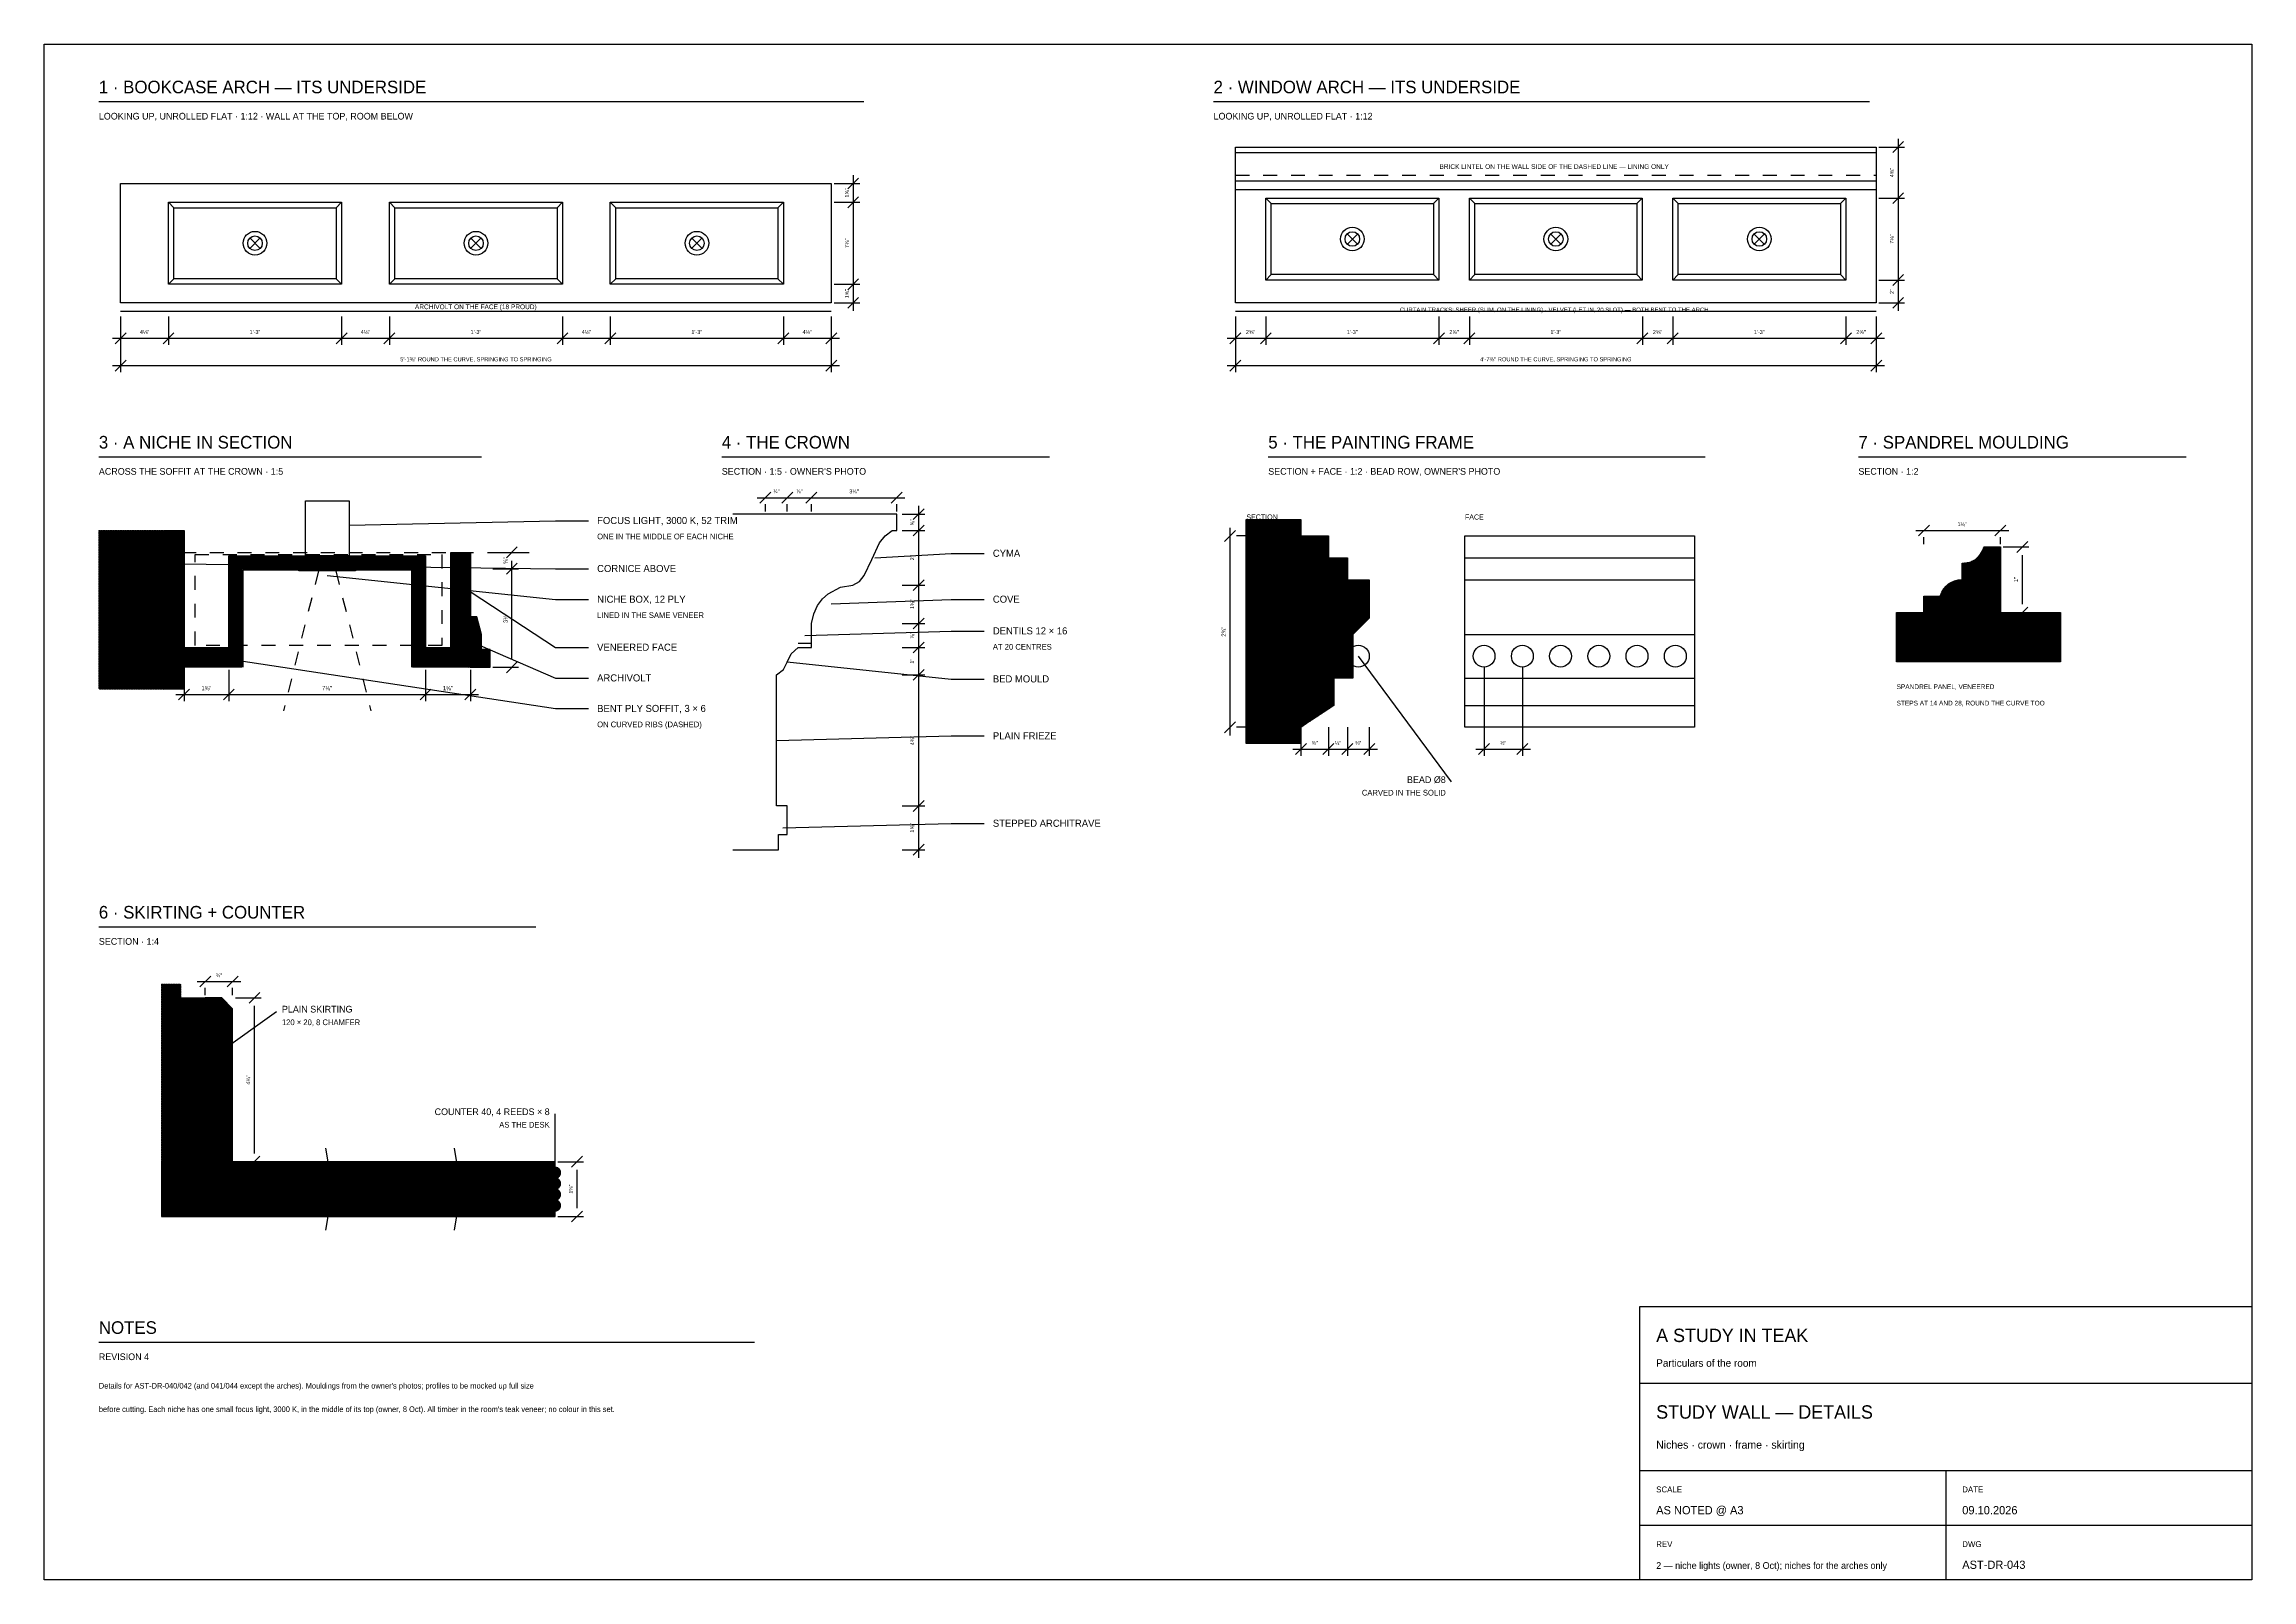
# Model space of a CAD drawing. Header units: inches. Extents: x 0.3 to 16.2, y 0.3 to 11.4.
import ezdxf
from ezdxf.enums import TextEntityAlignment as Align

# ---------------------------------------------------------------- set-up
doc = ezdxf.new("R2010")
doc.units = ezdxf.units.IN
doc.header["$LTSCALE"] = 0.009843
doc.header["$MEASUREMENT"] = 0
doc.linetypes.add('DASHED', pattern=[0.6, 0.5, -0.1])
for name, color, linetype in [('GEOMETRY', 7, 'Continuous'), ('HATCH', 8, 'Continuous'), ('TEXT', 7, 'Continuous')]:
    doc.layers.add(name, color=color, linetype=linetype)

msp = doc.modelspace()

# ---------------------------------------------------------------- hatches: boundary and pattern name
at = {"layer": 'HATCH'}
h = msp.add_hatch(dxfattribs=at)
h.set_pattern_fill('ANSI31', scale=0.01574803)
h.paths.add_polyline_path([(8.976, 7.953), (9.37, 7.953), (9.37, 6.339), (8.976, 6.339), (8.976, 7.953)])
h = msp.add_hatch(dxfattribs=at)
h.set_pattern_fill('ANSI31', scale=0.01574803)
h.paths.add_polyline_path([(0.709, 7.874), (1.181, 7.874), (1.181, 6.732), (0.709, 6.732), (0.709, 7.874)])
h = msp.add_hatch(dxfattribs=at)
h.set_pattern_fill('ANSI31', scale=0.01574803)
h.paths.add_polyline_path([(1.181, 7.874), (1.323, 7.874), (1.323, 6.732), (1.181, 6.732), (1.181, 7.874)])
h = msp.add_hatch(dxfattribs=at)
h.set_pattern_fill('ANSI31', scale=0.01574803)
h.paths.add_polyline_path([(9.37, 7.835), (9.567, 7.835), (9.567, 7.677), (9.705, 7.677), (9.705, 7.52), (9.862, 7.52), (9.862, 7.244), (9.744, 7.126), (9.744, 6.811), (9.606, 6.811), (9.606, 6.614), (9.37, 6.457), (9.37, 7.835)])
h = msp.add_hatch(dxfattribs=at)
h.set_pattern_fill('ANSI31', scale=0.01574803)
h.paths.add_polyline_path([(1.646, 6.89), (1.646, 7.693), (3.063, 7.693), (3.063, 6.89), (2.969, 6.89), (2.969, 7.598), (1.74, 7.598), (1.74, 6.89), (1.646, 6.89)])
h = msp.add_hatch(dxfattribs=at)
h.set_pattern_fill('ANSI31', scale=0.01574803)
h.paths.add_polyline_path([(3.244, 7.717), (3.386, 7.717), (3.386, 6.89), (3.244, 6.89), (3.244, 7.717)])
h = msp.add_hatch(dxfattribs=at)
h.set_pattern_fill('ANSI31', scale=0.015748031)
h.paths.add_polyline_path([(13.858, 7.283), (13.858, 7.402), (13.976, 7.402), (14.001, 7.453), (14.035, 7.49), (14.08, 7.512), (14.134, 7.52), (14.134, 7.638), (14.188, 7.645), (14.232, 7.667), (14.267, 7.704), (14.291, 7.756), (14.409, 7.756), (14.409, 7.283), (13.858, 7.283)])
h = msp.add_hatch(dxfattribs=at)
h.set_pattern_fill('ANSI31', scale=0.01574803)
h.paths.add_polyline_path([(3.386, 6.89), (3.528, 6.89), (3.528, 7.016), (3.465, 7.016), (3.465, 7.126), (3.433, 7.252), (3.386, 7.252), (3.386, 6.89)])
h = msp.add_hatch(dxfattribs=at)
h.set_pattern_fill('ANSI31', scale=0.015748031)
h.paths.add_polyline_path([(13.661, 7.283), (14.843, 7.283), (14.843, 6.929), (13.661, 6.929), (13.661, 7.283)])
h = msp.add_hatch(dxfattribs=at)
h.set_pattern_fill('ANSI31', scale=0.01574803)
h.paths.add_polyline_path([(1.323, 7.031), (1.646, 7.031), (1.646, 6.89), (1.323, 6.89), (1.323, 7.031)])
h = msp.add_hatch(dxfattribs=at)
h.set_pattern_fill('ANSI31', scale=0.01574803)
h.paths.add_polyline_path([(3.063, 7.031), (3.386, 7.031), (3.386, 6.89), (3.063, 6.89), (3.063, 7.031)])
h = msp.add_hatch(dxfattribs=at)
h.set_pattern_fill('ANSI31', scale=0.01574803)
h.paths.add_polyline_path([(1.161, 4.606), (1.299, 4.606), (1.299, 2.933), (1.161, 2.933), (1.161, 4.606)])
h = msp.add_hatch(dxfattribs=at)
h.set_pattern_fill('ANSI31', scale=0.01574803)
h.paths.add_polyline_path([(1.299, 4.508), (1.476, 4.508), (1.476, 3.327), (1.299, 3.327), (1.299, 4.508)])
h = msp.add_hatch(dxfattribs=at)
h.set_pattern_fill('ANSI31', scale=0.01574803)
h.paths.add_polyline_path([(1.476, 3.327), (1.673, 3.327), (1.673, 4.429), (1.594, 4.508), (1.476, 4.508), (1.476, 3.327)])
h = msp.add_hatch(dxfattribs=at)
h.set_pattern_fill('ANSI31', scale=0.01574803)
h.paths.add_polyline_path([(1.161, 2.933), (3.996, 2.933), (3.996, 2.972), (4.001, 2.973), (4.006, 2.974), (4.011, 2.975), (4.016, 2.978), (4.02, 2.981), (4.024, 2.984), (4.027, 2.988), (4.03, 2.992), (4.032, 2.997), (4.034, 3.002), (4.035, 3.007), (4.035, 3.012), (4.035, 3.017), (4.034, 3.022), (4.032, 3.027), (4.03, 3.031), (4.027, 3.036), (4.024, 3.04), (4.02, 3.043), (4.016, 3.046), (4.011, 3.048), (4.006, 3.05), (4.001, 3.051), (3.996, 3.051), (4.001, 3.052), (4.006, 3.053), (4.011, 3.054), (4.016, 3.056), (4.02, 3.059), (4.024, 3.063), (4.027, 3.067), (4.03, 3.071), (4.032, 3.075), (4.034, 3.08), (4.035, 3.085), (4.035, 3.091), (4.035, 3.096), (4.034, 3.101), (4.032, 3.106), (4.03, 3.11), (4.027, 3.115), (4.024, 3.118), (4.02, 3.122), (4.016, 3.125), (4.011, 3.127), (4.006, 3.129), (4.001, 3.13), (3.996, 3.13), (4.001, 3.13), (4.006, 3.131), (4.011, 3.133), (4.016, 3.135), (4.02, 3.138), (4.024, 3.141), (4.027, 3.145), (4.03, 3.15), (4.032, 3.154), (4.034, 3.159), (4.035, 3.164), (4.035, 3.169), (4.035, 3.174), (4.034, 3.179), (4.032, 3.184), (4.03, 3.189), (4.027, 3.193), (4.024, 3.197), (4.02, 3.201), (4.016, 3.203), (4.011, 3.206), (4.006, 3.207), (4.001, 3.208), (3.996, 3.209), (4.001, 3.209), (4.006, 3.21), (4.011, 3.212), (4.016, 3.214), (4.02, 3.217), (4.024, 3.22), (4.027, 3.224), (4.03, 3.228), (4.032, 3.233), (4.034, 3.238), (4.035, 3.243), (4.035, 3.248), (4.035, 3.253), (4.034, 3.258), (4.032, 3.263), (4.03, 3.268), (4.027, 3.272), (4.024, 3.276), (4.02, 3.279), (4.016, 3.282), (4.011, 3.284), (4.006, 3.286), (4.001, 3.287), (3.996, 3.287), (3.996, 3.327), (1.161, 3.327), (1.161, 2.933)])

# ---------------------------------------------------------------- linework, layer by layer
at = {"layer": 'GEOMETRY'}
for p, q in [((0.709, 10.965), (6.22, 10.965)), ((8.74, 10.965), (13.465, 10.965)), ((13.633, 10.597), (13.711, 10.676)), ((13.672, 10.696), (13.672, 9.456)), ((8.898, 10.597), (13.515, 10.597)), ((13.534, 10.637), (13.719, 10.637)), ((6.006, 10.374), (6.191, 10.374)), ((6.104, 10.335), (6.183, 10.413)), ((6.143, 10.433), (6.143, 9.456)), ((1.211, 10.24), (1.25, 10.2)), ((2.458, 10.24), (2.418, 10.2)), ((2.803, 10.24), (2.842, 10.2)), ((4.049, 10.24), (4.01, 10.2)), ((4.394, 10.24), (4.434, 10.2)), ((5.641, 10.24), (5.602, 10.2)), ((6.006, 10.239), (6.191, 10.239)), ((6.104, 10.2), (6.183, 10.279)), ((9.117, 10.269), (9.156, 10.23)), ((10.364, 10.269), (10.324, 10.23)), ((10.583, 10.269), (10.622, 10.23)), ((11.829, 10.269), (11.79, 10.23)), ((12.049, 10.269), (12.088, 10.23)), ((13.295, 10.269), (13.256, 10.23)), ((13.534, 10.269), (13.719, 10.269)), ((13.633, 10.23), (13.711, 10.308)), ((9.117, 9.678), (9.156, 9.718)), ((10.364, 9.678), (10.324, 9.718)), ((10.583, 9.678), (10.622, 9.718)), ((11.829, 9.678), (11.79, 9.718)), ((12.049, 9.678), (12.088, 9.718)), ((13.295, 9.678), (13.256, 9.718)), ((13.633, 9.639), (13.711, 9.718)), ((1.211, 9.649), (1.25, 9.688)), ((2.458, 9.649), (2.418, 9.688)), ((2.803, 9.649), (2.842, 9.688)), ((4.049, 9.649), (4.01, 9.688)), ((4.394, 9.649), (4.434, 9.688)), ((5.641, 9.649), (5.602, 9.688)), ((6.006, 9.649), (6.191, 9.649)), ((6.104, 9.609), (6.183, 9.688)), ((6.104, 9.475), (6.183, 9.554)), ((13.534, 9.678), (13.719, 9.678)), ((13.633, 9.475), (13.711, 9.554)), ((0.866, 9.455), (5.986, 9.455)), ((0.866, 9.416), (0.866, 9.211)), ((0.866, 9.416), (0.866, 9.015)), ((1.211, 9.416), (1.211, 9.211)), ((2.458, 9.416), (2.458, 9.211)), ((2.803, 9.416), (2.803, 9.211)), ((4.049, 9.416), (4.049, 9.211)), ((4.394, 9.416), (4.394, 9.211)), ((5.641, 9.416), (5.641, 9.211)), ((5.986, 9.416), (5.986, 9.211)), ((5.986, 9.416), (5.986, 9.015)), ((6.006, 9.515), (6.191, 9.515)), ((8.898, 9.455), (13.515, 9.455)), ((8.898, 9.416), (8.898, 9.211)), ((8.898, 9.416), (8.898, 9.015)), ((9.117, 9.416), (9.117, 9.211)), ((10.363, 9.416), (10.363, 9.211)), ((10.583, 9.416), (10.583, 9.211)), ((11.83, 9.416), (11.83, 9.211)), ((12.048, 9.416), (12.048, 9.211)), ((13.295, 9.416), (13.295, 9.211)), ((13.515, 9.416), (13.515, 9.211)), ((13.515, 9.416), (13.515, 9.015)), ((13.534, 9.515), (13.719, 9.515)), ((0.807, 9.259), (6.045, 9.259)), ((0.827, 9.219), (0.906, 9.298)), ((1.172, 9.219), (1.25, 9.298)), ((2.419, 9.219), (2.497, 9.298)), ((2.763, 9.219), (2.842, 9.298)), ((4.01, 9.219), (4.089, 9.298)), ((4.355, 9.219), (4.433, 9.298)), ((5.602, 9.219), (5.68, 9.298)), ((5.946, 9.219), (6.025, 9.298)), ((8.839, 9.259), (13.574, 9.259)), ((8.858, 9.219), (8.937, 9.298)), ((9.078, 9.219), (9.156, 9.298)), ((10.324, 9.219), (10.403, 9.298)), ((10.543, 9.219), (10.622, 9.298)), ((11.79, 9.219), (11.869, 9.298)), ((12.009, 9.219), (12.088, 9.298)), ((13.256, 9.219), (13.335, 9.298)), ((13.475, 9.219), (13.554, 9.298)), ((0.827, 9.022), (0.906, 9.101)), ((5.946, 9.022), (6.025, 9.101)), ((8.858, 9.022), (8.937, 9.101)), ((13.475, 9.022), (13.554, 9.101)), ((0.807, 9.062), (6.045, 9.062)), ((8.839, 9.062), (13.574, 9.062)), ((0.709, 8.406), (3.465, 8.406)), ((5.197, 8.406), (7.559, 8.406)), ((9.134, 8.406), (12.283, 8.406)), ((13.386, 8.406), (15.748, 8.406)), ((5.472, 8.071), (5.551, 8.15)), ((5.63, 8.071), (5.709, 8.15)), ((5.803, 8.071), (5.882, 8.15)), ((6.417, 8.071), (6.496, 8.15)), ((5.453, 8.11), (6.516, 8.11)), ((5.512, 8.012), (5.512, 8.063)), ((5.669, 8.012), (5.669, 8.063)), ((5.843, 8.012), (5.843, 8.063)), ((6.457, 8.012), (6.457, 8.063)), ((6.496, 7.992), (6.661, 7.992)), ((6.575, 7.953), (6.654, 8.031)), ((6.614, 8.051), (6.614, 5.516)), ((1.181, 6.732), (1.181, 7.874)), ((6.496, 7.874), (6.661, 7.874)), ((6.575, 7.835), (6.654, 7.913)), ((8.819, 7.795), (8.898, 7.874)), ((8.858, 7.894), (8.858, 6.398)), ((8.976, 7.835), (8.906, 7.835)), ((13.799, 7.874), (14.469, 7.874)), ((13.819, 7.835), (13.898, 7.913)), ((13.858, 7.776), (13.858, 7.827)), ((14.37, 7.835), (14.449, 7.913)), ((14.409, 7.776), (14.409, 7.827)), ((14.528, 7.717), (14.606, 7.795)), ((3.547, 7.717), (3.732, 7.717)), ((3.646, 7.677), (3.724, 7.756)), ((3.646, 7.559), (3.724, 7.638)), ((3.685, 6.949), (3.685, 7.657)), ((10.551, 7.677), (12.205, 7.677)), ((14.429, 7.756), (14.614, 7.756)), ((14.567, 7.343), (14.567, 7.697)), ((3.547, 7.598), (3.732, 7.598)), ((6.496, 7.48), (6.661, 7.48)), ((6.575, 7.441), (6.654, 7.52)), ((10.551, 7.52), (12.205, 7.52)), ((14.528, 7.244), (14.606, 7.323)), ((6.496, 7.205), (6.661, 7.205)), ((6.575, 7.165), (6.654, 7.244)), ((14.429, 7.283), (14.614, 7.283)), ((6.496, 7.031), (6.661, 7.031)), ((6.575, 6.992), (6.654, 7.071)), ((10.551, 7.126), (12.205, 7.126)), ((1.323, 6.984), (1.646, 6.984)), ((1.323, 6.937), (1.646, 6.937)), ((1.323, 6.87), (1.323, 6.646)), ((1.646, 6.87), (1.646, 6.646)), ((3.063, 6.984), (3.386, 6.984)), ((3.063, 6.937), (3.386, 6.937)), ((3.063, 6.87), (3.063, 6.646)), ((3.386, 6.87), (3.386, 6.646)), ((3.547, 6.89), (3.732, 6.89)), ((3.646, 6.85), (3.724, 6.929)), ((6.575, 6.795), (6.654, 6.874)), ((9.783, 6.969), (10.453, 6.063)), ((10.689, 6.89), (10.689, 6.252)), ((10.965, 6.89), (10.965, 6.252)), ((1.264, 6.693), (3.445, 6.693)), ((1.283, 6.654), (1.362, 6.732)), ((1.606, 6.654), (1.685, 6.732)), ((3.024, 6.654), (3.102, 6.732)), ((3.346, 6.654), (3.425, 6.732)), ((6.496, 6.835), (6.661, 6.835)), ((10.551, 6.811), (12.205, 6.811)), ((10.551, 6.614), (12.205, 6.614)), ((8.819, 6.417), (8.898, 6.496)), ((8.976, 6.457), (8.906, 6.457)), ((9.37, 6.457), (9.37, 6.252)), ((9.567, 6.457), (9.567, 6.252)), ((9.705, 6.457), (9.705, 6.252)), ((9.862, 6.457), (9.862, 6.252)), ((9.311, 6.299), (9.921, 6.299)), ((9.331, 6.26), (9.409, 6.339)), ((9.528, 6.26), (9.606, 6.339)), ((9.665, 6.26), (9.744, 6.339)), ((9.823, 6.26), (9.902, 6.339)), ((10.63, 6.299), (11.024, 6.299)), ((10.65, 6.26), (10.728, 6.339)), ((10.925, 6.26), (11.004, 6.339)), ((6.496, 5.89), (6.661, 5.89)), ((6.575, 5.85), (6.654, 5.929)), ((6.496, 5.575), (6.661, 5.575)), ((6.575, 5.535), (6.654, 5.614)), ((0.709, 5.02), (3.858, 5.02)), ((1.417, 4.626), (1.732, 4.626)), ((1.437, 4.587), (1.516, 4.665)), ((1.634, 4.587), (1.713, 4.665)), ((1.476, 4.528), (1.476, 4.579)), ((1.673, 4.528), (1.673, 4.579)), ((1.693, 4.508), (1.878, 4.508)), ((1.791, 4.469), (1.87, 4.547)), ((1.575, 4.114), (1.988, 4.409)), ((1.831, 3.386), (1.831, 4.449)), ((3.996, 3.13), (3.996, 3.671)), ((1.791, 3.287), (1.87, 3.366)), ((4.114, 3.287), (4.193, 3.366)), ((1.693, 3.327), (1.878, 3.327)), ((4.016, 3.327), (4.201, 3.327)), ((4.154, 2.992), (4.154, 3.268)), ((4.016, 2.933), (4.201, 2.933)), ((4.114, 2.894), (4.193, 2.972)), ((0.709, 2.028), (5.433, 2.028)), ((11.811, 1.732), (16.22, 1.732)), ((11.811, 1.102), (16.22, 1.102)), ((14.016, 1.102), (14.016, 0.315)), ((11.811, 0.709), (16.22, 0.709))]:
    msp.add_line(p, q, dxfattribs=at)
at = {"layer": 'GEOMETRY', "linetype": 'DASHED'}
for p, q in [((8.898, 10.433), (13.515, 10.433)), ((0.709, 7.717), (3.858, 7.717))]:
    msp.add_line(p, q, dxfattribs=at)
at = {"layer": 'GEOMETRY'}
for points in [[(0.315, 11.378), (16.22, 11.378), (16.22, 0.315), (0.315, 0.315), (0.315, 11.378)], [(8.898, 10.636), (13.515, 10.636), (13.515, 9.514), (8.898, 9.514), (8.898, 10.636)], [(0.866, 10.374), (5.986, 10.374), (5.986, 9.514), (0.866, 9.514), (0.866, 10.374)], [(8.898, 10.394), (13.515, 10.394), (13.515, 10.328), (8.898, 10.328), (8.898, 10.394)], [(1.211, 10.24), (2.458, 10.24), (2.458, 9.649), (1.211, 9.649), (1.211, 10.24)], [(1.25, 10.2), (2.418, 10.2), (2.418, 9.688), (1.25, 9.688), (1.25, 10.2)], [(2.803, 10.24), (4.049, 10.24), (4.049, 9.649), (2.803, 9.649), (2.803, 10.24)], [(2.842, 10.2), (4.01, 10.2), (4.01, 9.688), (2.842, 9.688), (2.842, 10.2)], [(4.394, 10.24), (5.641, 10.24), (5.641, 9.649), (4.394, 9.649), (4.394, 10.24)], [(4.434, 10.2), (5.602, 10.2), (5.602, 9.688), (4.434, 9.688), (4.434, 10.2)], [(9.117, 10.269), (10.364, 10.269), (10.364, 9.678), (9.117, 9.678), (9.117, 10.269)], [(9.156, 10.23), (10.324, 10.23), (10.324, 9.718), (9.156, 9.718), (9.156, 10.23)], [(10.583, 10.269), (11.829, 10.269), (11.829, 9.678), (10.583, 9.678), (10.583, 10.269)], [(10.622, 10.23), (11.79, 10.23), (11.79, 9.718), (10.622, 9.718), (10.622, 10.23)], [(12.049, 10.269), (13.295, 10.269), (13.295, 9.678), (12.049, 9.678), (12.049, 10.269)], [(12.088, 10.23), (13.256, 10.23), (13.256, 9.718), (12.088, 9.718), (12.088, 10.23)], [(1.798, 9.98), (1.87, 9.908)], [(1.798, 9.908), (1.87, 9.98)], [(3.39, 9.98), (3.462, 9.908)], [(3.39, 9.908), (3.462, 9.98)], [(4.981, 9.98), (5.054, 9.908)], [(4.981, 9.908), (5.054, 9.98)], [(9.704, 10.01), (9.776, 9.938)], [(9.704, 9.938), (9.776, 10.01)], [(11.17, 10.01), (11.242, 9.938)], [(11.17, 9.938), (11.242, 10.01)], [(12.636, 10.01), (12.708, 9.938)], [(12.636, 9.938), (12.708, 10.01)], [(2.197, 8.087), (2.512, 8.087), (2.512, 7.693), (2.197, 7.693), (2.197, 8.087)], [(5.512, 5.575), (5.606, 5.575), (5.606, 5.685), (5.669, 5.685), (5.669, 5.89), (5.591, 5.89), (5.591, 6.835), (5.642, 6.872), (5.669, 6.927), (5.697, 6.985), (5.748, 7.031), (5.843, 7.031), (5.843, 7.205), (5.86, 7.275), (5.887, 7.334), (5.922, 7.382), (5.963, 7.419), (6.053, 7.466), (6.142, 7.48), (6.188, 7.508), (6.224, 7.551), (6.278, 7.665), (6.334, 7.786), (6.374, 7.836), (6.425, 7.874), (6.457, 7.874), (6.457, 7.992), (5.276, 7.992)], [(5.512, 5.575), (5.606, 5.575), (5.606, 5.685), (5.669, 5.685), (5.669, 5.89), (5.591, 5.89), (5.591, 6.835), (5.642, 6.872), (5.669, 6.927), (5.697, 6.985), (5.748, 7.031), (5.843, 7.031), (5.843, 7.205), (5.86, 7.275), (5.887, 7.334), (5.922, 7.382), (5.963, 7.419), (6.053, 7.466), (6.142, 7.48), (6.188, 7.508), (6.224, 7.551), (6.278, 7.665), (6.334, 7.786), (6.374, 7.836), (6.425, 7.874), (6.457, 7.874), (6.457, 7.992), (5.276, 7.992)], [(8.976, 7.953), (9.37, 7.953), (9.37, 6.339), (8.976, 6.339), (8.976, 7.953)], [(1.181, 7.874), (1.323, 7.874), (1.323, 6.732), (1.181, 6.732), (1.181, 7.874)], [(2.512, 7.913), (4, 7.945), (4.236, 7.945)], [(9.37, 7.835), (9.567, 7.835), (9.567, 7.677), (9.705, 7.677), (9.705, 7.52), (9.862, 7.52), (9.862, 7.244), (9.744, 7.126), (9.744, 6.811), (9.606, 6.811), (9.606, 6.614), (9.37, 6.457), (9.37, 7.835)], [(10.551, 7.835), (12.205, 7.835), (12.205, 6.457), (10.551, 6.457), (10.551, 7.835)], [(0.945, 7.638), (4, 7.598), (4.236, 7.598)], [(1.646, 6.89), (1.646, 7.693), (3.063, 7.693), (3.063, 6.89), (2.969, 6.89), (2.969, 7.598), (1.74, 7.598), (1.74, 6.89), (1.646, 6.89)], [(3.244, 7.717), (3.386, 7.717), (3.386, 6.89), (3.244, 6.89), (3.244, 7.717)], [(6.299, 7.677), (6.85, 7.709), (7.087, 7.709)], [(14.291, 7.756), (14.409, 7.756), (14.409, 7.283), (13.858, 7.283)], [(14.134, 7.52), (14.134, 7.638)], [(1.748, 6.89), (1.748, 7.591), (2.961, 7.591), (2.961, 6.89)], [(2.15, 7.614), (2.559, 7.614), (2.559, 7.583), (2.15, 7.583), (2.15, 7.614)], [(2.354, 7.551), (4, 7.378), (4.236, 7.378)], [(3.315, 7.48), (4, 7.031), (4.236, 7.031)], [(5.984, 7.346), (6.85, 7.378), (7.087, 7.378)], [(13.858, 7.283), (13.858, 7.402), (13.976, 7.402)], [(3.386, 6.89), (3.528, 6.89), (3.528, 7.016), (3.465, 7.016), (3.465, 7.126), (3.433, 7.252), (3.386, 7.252), (3.386, 6.89)], [(13.661, 7.283), (14.843, 7.283), (14.843, 6.929), (13.661, 6.929), (13.661, 7.283)], [(1.323, 7.031), (1.646, 7.031), (1.646, 6.89), (1.323, 6.89), (1.323, 7.031)], [(3.063, 7.031), (3.386, 7.031), (3.386, 6.89), (3.063, 6.89), (3.063, 7.031)], [(3.457, 7.047), (4, 6.811), (4.236, 6.811)], [(5.748, 7.063), (5.843, 7.063)], [(5.795, 7.118), (6.85, 7.15), (7.087, 7.15)], [(1.559, 6.961), (4, 6.591), (4.236, 6.591)], [(5.669, 6.929), (6.85, 6.803), (7.087, 6.803)], [(5.591, 6.362), (6.85, 6.394), (7.087, 6.394)], [(5.638, 5.732), (6.85, 5.764), (7.087, 5.764)], [(5.276, 5.575), (5.512, 5.575)], [(5.276, 5.575), (5.512, 5.575)], [(1.299, 4.508), (1.476, 4.508), (1.476, 3.327), (1.299, 3.327), (1.299, 4.508)], [(1.476, 3.327), (1.673, 3.327), (1.673, 4.429), (1.594, 4.508), (1.476, 4.508), (1.476, 3.327)], [(2.343, 3.425), (2.392, 3.13), (2.343, 2.835)], [(3.268, 3.425), (3.317, 3.13), (3.268, 2.835)], [(3.996, 3.287), (3.996, 3.327), (1.161, 3.327), (1.161, 2.933)], [(1.161, 2.933), (3.996, 2.933), (3.996, 2.972)], [(11.811, 2.283), (16.22, 2.283), (16.22, 0.315), (11.811, 0.315), (11.811, 2.283)]]:
    msp.add_lwpolyline(points, dxfattribs=at)
at = {"layer": 'GEOMETRY', "linetype": 'DASHED'}
for points in [[(1.402, 7.701), (3.181, 7.701), (3.181, 7.047), (1.402, 7.047), (1.402, 7.701)], [(2.291, 7.583), (2.039, 6.575)], [(2.417, 7.583), (2.669, 6.575)]]:
    msp.add_lwpolyline(points, dxfattribs=at)
at = {"layer": 'GEOMETRY'}
for centre, radius in [((1.834, 9.944), 0.0853), ((3.426, 9.944), 0.0853), ((5.018, 9.944), 0.0853), ((9.74, 9.974), 0.0853), ((9.74, 9.974), 0.0525), ((11.206, 9.974), 0.0853), ((11.206, 9.974), 0.0525), ((12.672, 9.974), 0.0853), ((12.672, 9.974), 0.0525), ((1.834, 9.944), 0.0525), ((3.426, 9.944), 0.0525), ((5.018, 9.944), 0.0525), ((9.783, 6.969), 0.0787), ((10.689, 6.969), 0.0787), ((10.965, 6.969), 0.0787), ((11.24, 6.969), 0.0787), ((11.516, 6.969), 0.0787), ((11.791, 6.969), 0.0787), ((12.067, 6.969), 0.0787)]:
    msp.add_circle(centre, radius, dxfattribs=at)
for points in [[(14.134, 7.638), (14.213, 7.638), (14.265, 7.677), (14.291, 7.756)], [(13.976, 7.402), (14.003, 7.48), (14.055, 7.52), (14.134, 7.52)]]:
    msp.add_open_spline(points, degree=3, dxfattribs=at)
for points in [[(3.996, 3.209), (4.003, 3.209), (4.01, 3.21), (4.016, 3.214), (4.022, 3.217), (4.027, 3.222), (4.03, 3.228), (4.034, 3.234), (4.035, 3.241), (4.035, 3.248), (4.035, 3.255), (4.034, 3.262), (4.03, 3.268), (4.027, 3.274), (4.022, 3.279), (4.016, 3.282), (4.01, 3.286), (4.003, 3.287), (3.996, 3.287)], [(3.996, 3.13), (4.003, 3.13), (4.01, 3.132), (4.016, 3.135), (4.022, 3.139), (4.027, 3.144), (4.03, 3.15), (4.034, 3.156), (4.035, 3.162), (4.035, 3.169), (4.035, 3.176), (4.034, 3.183), (4.03, 3.189), (4.027, 3.195), (4.022, 3.2), (4.016, 3.203), (4.01, 3.207), (4.003, 3.209), (3.996, 3.209)], [(3.996, 3.051), (4.003, 3.051), (4.01, 3.053), (4.016, 3.056), (4.022, 3.06), (4.027, 3.065), (4.03, 3.071), (4.034, 3.077), (4.035, 3.084), (4.035, 3.091), (4.035, 3.097), (4.034, 3.104), (4.03, 3.11), (4.027, 3.116), (4.022, 3.121), (4.016, 3.125), (4.01, 3.128), (4.003, 3.13), (3.996, 3.13)], [(3.996, 2.972), (4.003, 2.972), (4.01, 2.974), (4.016, 2.978), (4.022, 2.981), (4.027, 2.986), (4.03, 2.992), (4.034, 2.998), (4.035, 3.005), (4.035, 3.012), (4.035, 3.019), (4.034, 3.026), (4.03, 3.031), (4.027, 3.037), (4.022, 3.042), (4.016, 3.046), (4.01, 3.049), (4.003, 3.051), (3.996, 3.051)]]:
    msp.add_open_spline(points, degree=3, knots=[0, 0, 0, 0, 1, 1, 1, 2, 2, 2, 3, 3, 3, 4, 4, 4, 5, 5, 5, 6, 6, 6, 6], dxfattribs=at)

# ---------------------------------------------------------------- texts
at = {"layer": 'TEXT'}
for s, height, p in [('1 · BOOKCASE ARCH — ITS UNDERSIDE', 0.09071, (0.709, 11.024)), ('2 · WINDOW ARCH — ITS UNDERSIDE', 0.09071, (8.74, 11.024)), ('LOOKING UP, UNROLLED FLAT · 1:12 · WALL AT THE TOP, ROOM BELOW', 0.04819, (0.709, 10.835)), ('LOOKING UP, UNROLLED FLAT · 1:12', 0.04819, (8.74, 10.835)), ('3 · A NICHE IN SECTION', 0.09071, (0.709, 8.465)), ('4 · THE CROWN', 0.09071, (5.197, 8.465)), ('5 · THE PAINTING FRAME', 0.09071, (9.134, 8.465)), ('7 · SPANDREL MOULDING', 0.09071, (13.386, 8.465)), ('ACROSS THE SOFFIT AT THE CROWN · 1:5', 0.04819, (0.709, 8.276)), ("SECTION · 1:5 · OWNER'S PHOTO", 0.04819, (5.197, 8.276)), ("SECTION + FACE · 1:2 · BEAD ROW, OWNER'S PHOTO", 0.04819, (9.134, 8.276)), ('SECTION · 1:2', 0.04819, (13.386, 8.276)), ('FOCUS LIGHT, 3000 K, 52 TRIM', 0.05102, (4.299, 7.921)), ('SECTION', 0.0369, (8.976, 7.953)), ('FACE', 0.0369, (10.551, 7.953)), ('ONE IN THE MIDDLE OF EACH NICHE', 0.0411, (4.299, 7.811)), ('CYMA', 0.051, (7.15, 7.685)), ('CORNICE ABOVE', 0.05102, (4.299, 7.575)), ('NICHE BOX, 12 PLY', 0.05102, (4.299, 7.354)), ('COVE', 0.051, (7.15, 7.354)), ('LINED IN THE SAME VENEER', 0.0411, (4.299, 7.244)), ('DENTILS 12 × 16', 0.05102, (7.15, 7.126)), ('VENEERED FACE', 0.05102, (4.299, 7.008)), ('AT 20 CENTRES', 0.0411, (7.15, 7.016)), ('ARCHIVOLT', 0.051, (4.299, 6.787)), ('BED MOULD', 0.051, (7.15, 6.78)), ('SPANDREL PANEL, VENEERED', 0.03402, (13.661, 6.732)), ('BENT PLY SOFFIT, 3 × 6', 0.05102, (4.299, 6.567)), ('STEPS AT 14 AND 28, ROUND THE CURVE TOO', 0.03402, (13.661, 6.614)), ('ON CURVED RIBS (DASHED)', 0.0411, (4.299, 6.457)), ('PLAIN FRIEZE', 0.05102, (7.15, 6.37)), ('STEPPED ARCHITRAVE', 0.05102, (7.15, 5.74)), ('6 · SKIRTING + COUNTER', 0.09071, (0.709, 5.079)), ('SECTION · 1:4', 0.04819, (0.709, 4.89)), ('120 × 20, 8 CHAMFER', 0.0411, (2.028, 4.311)), ('PLAIN SKIRTING', 0.04819, (2.028, 4.402)), ('NOTES', 0.0907, (0.709, 2.087)), ('A STUDY IN TEAK', 0.09638, (11.929, 2.028)), ('REVISION 4', 0.0482, (0.709, 1.898)), ('Particulars of the room', 0.05386, (11.929, 1.85)), ("Details for AST-DR-040/042 (and 041/044 except the arches). Mouldings from the owner's photos; profiles to be mocked up full size", 0.040252, (0.709, 1.693)), ("before cutting. Each niche has one small focus light, 3000 K, in the middle of its top (owner, 8 Oct). All timber in the room's teak veneer; no colour in this set.", 0.040252, (0.709, 1.524)), ('STUDY WALL — DETAILS', 0.09638, (11.929, 1.476)), ('Niches · crown · frame · skirting', 0.05669, (11.929, 1.26)), ('SCALE', 0.0425, (11.929, 0.945)), ('DATE', 0.0425, (14.134, 0.945)), ('AS NOTED @ A3', 0.05953, (11.929, 0.787)), ('09.10.2026', 0.0595, (14.134, 0.787)), ('REV', 0.0425, (11.929, 0.551)), ('DWG', 0.0425, (14.134, 0.551)), ('2 — niche lights (owner, 8 Oct); niches for the arches only', 0.04843, (11.929, 0.394)), ('AST-DR-043', 0.0595, (14.134, 0.394))]:
    msp.add_text(s, height=height, dxfattribs=at).set_placement(p)
for s, height, p in [('BRICK LINTEL ON THE WALL SIDE OF THE DASHED LINE — LINING ONLY', 0.03402, (11.194, 10.479)), ('ARCHIVOLT ON THE FACE (18 PROUD)', 0.03402, (3.425, 9.469)), ('CURTAIN TRACKS: SHEER (SLIM, ON THE LINING) · VELVET (LET IN, 20 SLOT) — BOTH BENT TO THE ARCH', 0.03118, (11.194, 9.449)), ('4⅛"', 0.0283, (1.039, 9.29)), ('1\'-3"', 0.0283, (1.834, 9.29)), ('4⅛"', 0.0283, (2.63, 9.29)), ('1\'-3"', 0.0283, (3.426, 9.29)), ('4⅛"', 0.0283, (4.222, 9.29)), ('1\'-3"', 0.0283, (5.017, 9.29)), ('4⅛"', 0.0283, (5.813, 9.29)), ('2⅝"', 0.0283, (9.007, 9.29)), ('1\'-3"', 0.0283, (9.74, 9.29)), ('2⅝"', 0.0283, (10.473, 9.29)), ('1\'-3"', 0.0283, (11.206, 9.29)), ('2⅝"', 0.0283, (11.939, 9.29)), ('1\'-3"', 0.0283, (12.672, 9.29)), ('2⅝"', 0.0283, (13.405, 9.29)), ('5\'-1⅜" ROUND THE CURVE, SPRINGING TO SPRINGING', 0.02976, (3.426, 9.093)), ('4\'-7⅜" ROUND THE CURVE, SPRINGING TO SPRINGING', 0.02976, (11.206, 9.093)), ('¾"', 0.0283, (5.591, 8.142)), ('⅞"', 0.0283, (5.756, 8.142)), ('3⅛"', 0.0283, (6.15, 8.142)), ('1⅛"', 0.0283, (14.134, 7.906)), ('1⅝"', 0.0298, (1.484, 6.724)), ('7⅛"', 0.0298, (2.354, 6.724)), ('1⅝"', 0.0298, (3.224, 6.724)), ('⅜"', 0.0269, (9.469, 6.331)), ('¼"', 0.0269, (9.636, 6.331)), ('⅜"', 0.0269, (9.783, 6.331)), ('½"', 0.0269, (10.827, 6.331)), ('¾"', 0.0269, (1.575, 4.657))]:
    msp.add_text(s, height=height, dxfattribs=at).set_placement(p, align=Align.CENTER)
for s, height, p in [('4⅜"', 0.0283, (13.641, 10.453)), ('1⅝"', 0.0283, (6.112, 10.307)), ('7⅛"', 0.0283, (6.112, 9.944)), ('7⅛"', 0.0283, (13.641, 9.974)), ('1⅝"', 0.0283, (6.112, 9.581)), ('2"', 0.0283, (13.641, 9.596)), ('⅝"', 0.0283, (6.583, 7.933)), ('⅝"', 0.0298, (3.654, 7.657)), ('2"', 0.0283, (6.583, 7.677)), ('1"', 0.0283, (14.535, 7.52)), ('1⅜"', 0.0283, (6.583, 7.343)), ('3½"', 0.0298, (3.654, 7.244)), ('2¾"', 0.0298, (8.827, 7.146)), ('⅞"', 0.0283, (6.583, 7.118)), ('1"', 0.0283, (6.583, 6.933)), ('4¾"', 0.0283, (6.583, 6.362)), ('1⅝"', 0.0283, (6.583, 5.732)), ('4¾"', 0.0283, (1.799, 3.917)), ('1⅝"', 0.0269, (4.122, 3.13))]:
    msp.add_text(s, height=height, rotation=90, dxfattribs=at).set_placement(p, align=Align.CENTER)
for s, height, p in [('BEAD Ø8', 0.0482, (10.413, 6.055)), ('CARVED IN THE SOLID', 0.0411, (10.413, 5.965)), ('COUNTER 40, 4 REEDS × 8', 0.04819, (3.957, 3.663)), ('AS THE DESK', 0.0411, (3.957, 3.573))]:
    msp.add_text(s, height=height, dxfattribs=at).set_placement(p, align=Align.RIGHT)

doc.saveas('drawing.dxf')
